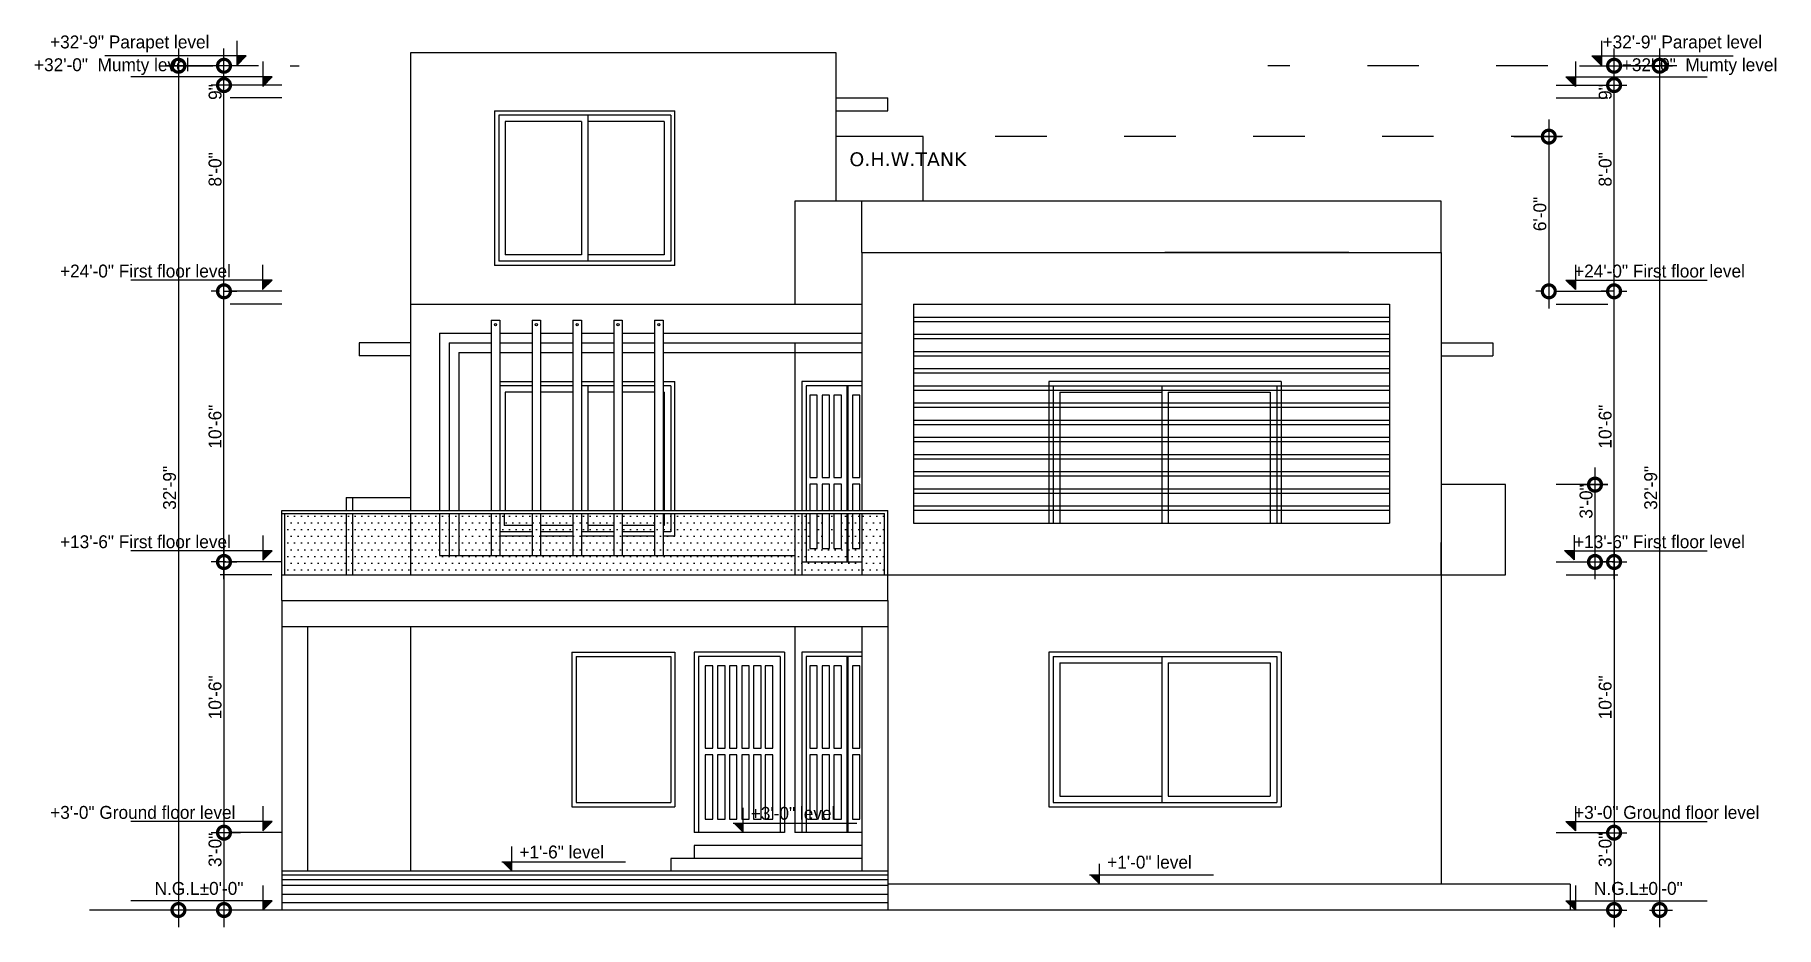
# Model space of a CAD drawing. Header units: inches. Extents: x -36906 to 35154, y -44700 to 686.
# Drawn here: x -20826 to -20016, y -22350 to -21934 of the extents above; entities that cross this region are included whole.
import ezdxf
from ezdxf.enums import TextEntityAlignment as Align

# ---------------------------------------------------------------- set-up
doc = ezdxf.new("R2010")
doc.units = ezdxf.units.IN
doc.header["$LTSCALE"] = 2
doc.header["$MEASUREMENT"] = 0
doc.header["$PDMODE"] = 2
doc.linetypes.add('ACAD_ISO03W100', pattern=[30, 12, -18])
doc.layers.add('stair', color=141, linetype='Continuous')
doc.styles.add('dim-1', font='stylu.ttf')
doc.styles.add('dimtex', font='stylu.ttf')
doc.styles.add('SANSSERIF', font='sanss___.ttf', dxfattribs={"height": 7})
doc.dimstyles.new('G8', dxfattribs={"dimscale": 8, "dimtxt": 1, "dimasz": 1.75, "dimexe": 1, "dimexo": 0.25, "dimgap": 0.125, "dimtad": 1, "dimdec": 3, "dimzin": 3, "dimdsep": 46, "dimlunit": 4, "dimtxsty": 'dimtex', "dimblk": 'DOTSMALL', "dimcen": 0.09375, "dimdle": 1, "dimclrd": 256, "dimclre": 256, "dimclrt": 6, "dimadec": 0, "dimazin": 1, "dimtfac": 1, "dimtdec": 3, "dimtofl": 0, "dimtmove": 1, "dimatfit": 3, "dimldrblk": 'DOTSMALL', "dimfxl": 0, "dimtolj": 1, "dimtzin": 1, "dimlwd": -1, "dimlwe": -1, "dimarcsym": 0})
pattern_1 = [(0, (-132644.067, -36255.0425), (1.5625, 3.125), [0, -3.125])]

msp = doc.modelspace()

# ---------------------------------------------------------------- texts
at = {"linetype": 'ByBlock', "style": 'dim-1'}
for s, p in [('+32\'-9" Parapet level', (-20818.822, -21940.4276)), ('+32\'-9" Parapet level', (-20096.4126, -21940.4276)), ('+32\'-0"  Mumty level', (-20826.2893, -21951.0341)), ('+32\'-0"  Mumty level', (-20087.4826, -21951.0341)), ('+24\'-0" First floor level', (-20814.1845, -22047.0693)), ('+24\'-0" First floor level', (-20109.6811, -22047.0693)), ('+13\'-6" First floor level', (-20814.1845, -22173.0693)), ('+13\'-6" First floor level', (-20109.6811, -22173.0693)), ('+3\'-0" Ground floor level', (-20818.7701, -22299.0693)), ('+3\'-0" Ground floor level', (-20109.6811, -22299.0693))]:
    msp.add_text(s, height=6, dxfattribs=at).set_placement(p)
for p in [(-20749.4931, -22334.4488), (-20079.7825, -22334.4488)]:
    msp.add_text('N.G.L%%P0\'-0"', height=6, dxfattribs=at).set_placement(p, align=Align.CENTER)
for s, insert, char_height, attachment_point, style in [('{\\fVerdana|b0|i0|c0|p34;\\H0.7143x;  O.H.W.TANK}', (-20422.4303, -21988.8159), 9, 2, 'SANSSERIF'), ('+3\'-0" level', (-20492.7889, -22293.4899), 6, 1, 'dim-1'), ('+1\'-6" level', (-20600.4136, -22311.4899), 6, 1, 'dim-1'), ('+1\'-0" level', (-20326.9292, -22316.2361), 6, 1, 'dim-1')]:
    msp.add_mtext(s, dxfattribs=dict(insert=insert, char_height=char_height, attachment_point=attachment_point, style=style))

# ---------------------------------------------------------------- blocks, each defined once
blk = doc.blocks.new('_DotSmall')
at = {"color": 0, "linetype": 'ByBlock', "const_width": 0.5}
blk.add_lwpolyline([(-0.0625, 0, 1), (0.0625, 0, 1)], format="xyb", close=True, dxfattribs=at)
blk = doc.blocks.new('*D188')
for p, q in [((-20091.06, -22171.51), (-20091.06, -22313.51)), ((-20091.94, -22179.51), (-20085.06, -22179.51)), ((-20094.94, -22305.51), (-20085.06, -22305.51))]:
    blk.add_line(p, q)
at = {"layer": 'Defpoints', "color": 0}
for p in [(-20097.94, -22179.51), (-20100.94, -22305.51), (-20091.06, -22305.51)]:
    blk.add_point(p, dxfattribs=at)
at = {"xscale": 12, "yscale": 12, "zscale": 12}
for p, rotation in [((-20091.06, -22179.51), 90), ((-20091.06, -22305.51), 270)]:
    blk.add_blockref('_DotSmall', p, dxfattribs=dict(at, rotation=rotation))
at = {"color": 7, "insert": (-20095.19, -22242.51), "char_height": 6, "attachment_point": 5, "rotation": 90, "style": 'dimtex'}
blk.add_mtext('\\A1;10\'-6"', dxfattribs=at)
blk = doc.blocks.new('*D189')
for p, q in [((-20091.06, -22297.51), (-20091.06, -22349.51)), ((-20098.75, -22305.51), (-20085.06, -22305.51)), ((-20093.08, -22341.51), (-20085.06, -22341.51))]:
    blk.add_line(p, q)
at = {"layer": 'Defpoints', "color": 0}
for p in [(-20104.75, -22305.51), (-20099.08, -22341.51), (-20091.06, -22341.51)]:
    blk.add_point(p, dxfattribs=at)
at = {"xscale": 12, "yscale": 12, "zscale": 12}
for p, rotation in [((-20091.06, -22305.51), 90), ((-20091.06, -22341.51), 270)]:
    blk.add_blockref('_DotSmall', p, dxfattribs=dict(at, rotation=rotation))
at = {"color": 7, "insert": (-20095.19, -22313.51), "char_height": 6, "attachment_point": 5, "rotation": 90, "style": 'dimtex'}
blk.add_mtext('\\A1;3\'-0"', dxfattribs=at)
blk = doc.blocks.new('*D190')
for p, q in [((-20091.06, -22187.51), (-20091.06, -22045.51)), ((-20091.06, -22053.51), (-20097.06, -22053.51)), ((-20091.06, -22179.51), (-20097.06, -22179.51))]:
    blk.add_line(p, q)
at = {"layer": 'Defpoints', "color": 0}
for p in [(-20091.06, -22053.51), (-20085.06, -22053.51), (-20085.06, -22179.51)]:
    blk.add_point(p, dxfattribs=at)
at = {"xscale": 12, "yscale": 12, "zscale": 12}
for p, rotation in [((-20091.06, -22053.51), 90), ((-20091.06, -22179.51), 270)]:
    blk.add_blockref('_DotSmall', p, dxfattribs=dict(at, rotation=rotation))
at = {"color": 7, "insert": (-20095.19, -22116.51), "char_height": 6, "attachment_point": 5, "rotation": 90, "style": 'dimtex'}
blk.add_mtext('\\A1;10\'-6"', dxfattribs=at)
blk = doc.blocks.new('*D191')
for p, q in [((-20069.87, -21940.51), (-20069.87, -22349.51)), ((-20090.09, -21948.51), (-20063.87, -21948.51)), ((-20074.59, -22341.51), (-20063.87, -22341.51))]:
    blk.add_line(p, q)
at = {"layer": 'Defpoints', "color": 0}
for p in [(-20096.09, -21948.51), (-20080.59, -22341.51), (-20069.87, -22341.51)]:
    blk.add_point(p, dxfattribs=at)
at = {"xscale": 12, "yscale": 12, "zscale": 12}
for p, rotation in [((-20069.87, -21948.51), 90), ((-20069.87, -22341.51), 270)]:
    blk.add_blockref('_DotSmall', p, dxfattribs=dict(at, rotation=rotation))
at = {"color": 7, "insert": (-20073.98, -22145.01), "char_height": 6, "attachment_point": 5, "rotation": 90, "style": 'dimtex'}
blk.add_mtext('\\A1;32\'-9"', dxfattribs=at)
blk = doc.blocks.new('*D192')
for p, q in [((-20091.06, -22061.51), (-20091.06, -21949.51)), ((-20100.56, -21957.51), (-20085.06, -21957.51)), ((-20088.9, -22053.51), (-20085.06, -22053.51))]:
    blk.add_line(p, q)
at = {"layer": 'Defpoints', "color": 0}
for p in [(-20106.56, -21957.51), (-20091.06, -21957.51), (-20094.9, -22053.51)]:
    blk.add_point(p, dxfattribs=at)
at = {"xscale": 12, "yscale": 12, "zscale": 12}
for p, rotation in [((-20091.06, -21957.51), 90), ((-20091.06, -22053.51), 270)]:
    blk.add_blockref('_DotSmall', p, dxfattribs=dict(at, rotation=rotation))
at = {"color": 7, "insert": (-20095.18, -21996.77), "char_height": 6, "attachment_point": 5, "rotation": 90, "style": 'dimtex'}
blk.add_mtext('\\A1;8\'-0"', dxfattribs=at)
blk = doc.blocks.new('*D193')
for p, q in [((-20091.06, -21965.51), (-20091.06, -21940.51)), ((-20107.12, -21948.51), (-20085.06, -21948.51)), ((-20087.81, -21957.51), (-20085.06, -21957.51))]:
    blk.add_line(p, q)
at = {"layer": 'Defpoints', "color": 0}
for p in [(-20113.12, -21948.51), (-20091.06, -21948.51), (-20093.81, -21957.51)]:
    blk.add_point(p, dxfattribs=at)
at = {"xscale": 12, "yscale": 12, "zscale": 12}
for p, rotation in [((-20091.06, -21948.51), 90), ((-20091.06, -21957.51), 270)]:
    blk.add_blockref('_DotSmall', p, dxfattribs=dict(at, rotation=rotation))
at = {"color": 7, "insert": (-20095.16, -21960.76), "char_height": 6, "attachment_point": 5, "rotation": 90, "style": 'dimtex'}
blk.add_mtext('\\A1;9"', dxfattribs=at)
blk = doc.blocks.new('*U29')
at = {"layer": 'stair', "color": 6, "linetype": 'Continuous'}
for p, q in [((-270.69, -4148.52), (-266.28, -4148.52)), ((-266.28, -4152.96), (-270.69, -4148.52)), ((-266.28, -4148.52), (-266.28, -4152.96))]:
    blk.add_line(p, q, dxfattribs=at)
blk.add_solid([(-270.69, -4148.52), (-270.69, -4148.52), (-266.28, -4148.52)], dxfattribs=at)
at = {"layer": 'stair', "color": 6, "linetype": 'Continuous', "extrusion": (0, 0, -1)}
blk.add_solid([(270.69, -4148.52), (266.28, -4148.52), (266.28, -4152.96)], dxfattribs=at)
blk = doc.blocks.new('*D194')
for p, q in [((-20737.88, -22171.51), (-20737.88, -22313.51)), ((-20737, -22179.51), (-20743.88, -22179.51)), ((-20734, -22305.51), (-20743.88, -22305.51))]:
    blk.add_line(p, q)
at = {"layer": 'Defpoints', "color": 0}
for p in [(-20731, -22179.51), (-20737.88, -22305.51), (-20728, -22305.51)]:
    blk.add_point(p, dxfattribs=at)
at = {"xscale": 12, "yscale": 12, "zscale": 12}
for p, rotation in [((-20737.88, -22179.51), 90), ((-20737.88, -22305.51), 270)]:
    blk.add_blockref('_DotSmall', p, dxfattribs=dict(at, rotation=rotation))
at = {"color": 7, "insert": (-20742.02, -22242.51), "char_height": 6, "attachment_point": 5, "rotation": 90, "style": 'dimtex'}
blk.add_mtext('\\A1;10\'-6"', dxfattribs=at)
blk = doc.blocks.new('*D195')
for p, q in [((-20737.88, -22297.51), (-20737.88, -22349.51)), ((-20730.2, -22305.51), (-20743.88, -22305.51)), ((-20735.87, -22341.51), (-20743.88, -22341.51))]:
    blk.add_line(p, q)
at = {"layer": 'Defpoints', "color": 0}
for p in [(-20724.2, -22305.51), (-20737.88, -22341.51), (-20729.87, -22341.51)]:
    blk.add_point(p, dxfattribs=at)
at = {"xscale": 12, "yscale": 12, "zscale": 12}
for p, rotation in [((-20737.88, -22305.51), 90), ((-20737.88, -22341.51), 270)]:
    blk.add_blockref('_DotSmall', p, dxfattribs=dict(at, rotation=rotation))
at = {"color": 7, "insert": (-20742.01, -22313.51), "char_height": 6, "attachment_point": 5, "rotation": 90, "style": 'dimtex'}
blk.add_mtext('\\A1;3\'-0"', dxfattribs=at)
blk = doc.blocks.new('*D196')
for p, q in [((-20737.88, -22187.51), (-20737.88, -22045.51)), ((-20737.88, -22053.51), (-20731.88, -22053.51)), ((-20737.88, -22179.51), (-20731.88, -22179.51))]:
    blk.add_line(p, q)
at = {"layer": 'Defpoints', "color": 0}
for p in [(-20743.88, -22053.51), (-20737.88, -22053.51), (-20743.88, -22179.51)]:
    blk.add_point(p, dxfattribs=at)
at = {"xscale": 12, "yscale": 12, "zscale": 12}
for p, rotation in [((-20737.88, -22053.51), 90), ((-20737.88, -22179.51), 270)]:
    blk.add_blockref('_DotSmall', p, dxfattribs=dict(at, rotation=rotation))
at = {"color": 7, "insert": (-20742.02, -22116.51), "char_height": 6, "attachment_point": 5, "rotation": 90, "style": 'dimtex'}
blk.add_mtext('\\A1;10\'-6"', dxfattribs=at)
blk = doc.blocks.new('*D197')
for p, q in [((-20759.07, -21940.51), (-20759.07, -22349.51)), ((-20738.85, -21948.51), (-20765.07, -21948.51)), ((-20754.35, -22341.51), (-20765.07, -22341.51))]:
    blk.add_line(p, q)
at = {"layer": 'Defpoints', "color": 0}
for p in [(-20732.85, -21948.51), (-20759.07, -22341.51), (-20748.35, -22341.51)]:
    blk.add_point(p, dxfattribs=at)
at = {"xscale": 12, "yscale": 12, "zscale": 12}
for p, rotation in [((-20759.07, -21948.51), 90), ((-20759.07, -22341.51), 270)]:
    blk.add_blockref('_DotSmall', p, dxfattribs=dict(at, rotation=rotation))
at = {"color": 7, "insert": (-20763.18, -22145.01), "char_height": 6, "attachment_point": 5, "rotation": 90, "style": 'dimtex'}
blk.add_mtext('\\A1;32\'-9"', dxfattribs=at)
blk = doc.blocks.new('*D198')
for p, q in [((-20737.88, -22061.51), (-20737.88, -21949.51)), ((-20728.39, -21957.51), (-20743.88, -21957.51)), ((-20740.04, -22053.51), (-20743.88, -22053.51))]:
    blk.add_line(p, q)
at = {"layer": 'Defpoints', "color": 0}
for p in [(-20737.88, -21957.51), (-20722.39, -21957.51), (-20734.04, -22053.51)]:
    blk.add_point(p, dxfattribs=at)
at = {"xscale": 12, "yscale": 12, "zscale": 12}
for p, rotation in [((-20737.88, -21957.51), 90), ((-20737.88, -22053.51), 270)]:
    blk.add_blockref('_DotSmall', p, dxfattribs=dict(at, rotation=rotation))
at = {"color": 7, "insert": (-20742.01, -21996.77), "char_height": 6, "attachment_point": 5, "rotation": 90, "style": 'dimtex'}
blk.add_mtext('\\A1;8\'-0"', dxfattribs=at)
blk = doc.blocks.new('*D199')
for p, q in [((-20737.88, -21965.51), (-20737.88, -21940.51)), ((-20721.82, -21948.51), (-20743.88, -21948.51)), ((-20741.13, -21957.51), (-20743.88, -21957.51))]:
    blk.add_line(p, q)
at = {"layer": 'Defpoints', "color": 0}
for p in [(-20737.88, -21948.51), (-20715.82, -21948.51), (-20735.13, -21957.51)]:
    blk.add_point(p, dxfattribs=at)
at = {"xscale": 12, "yscale": 12, "zscale": 12}
for p, rotation in [((-20737.88, -21948.51), 90), ((-20737.88, -21957.51), 270)]:
    blk.add_blockref('_DotSmall', p, dxfattribs=dict(at, rotation=rotation))
at = {"color": 7, "insert": (-20741.98, -21960.76), "char_height": 6, "attachment_point": 5, "rotation": 90, "style": 'dimtex'}
blk.add_mtext('\\A1;9"', dxfattribs=at)
blk = doc.blocks.new('*D218')
for p, q in [((-20099.94, -22135.51), (-20099.94, -22187.51)), ((-20106.09, -22143.51), (-20093.94, -22143.51)), ((-20100.22, -22179.51), (-20093.94, -22179.51))]:
    blk.add_line(p, q)
at = {"layer": 'Defpoints', "color": 0}
for p in [(-20112.09, -22143.51), (-20106.22, -22179.51), (-20099.94, -22179.51)]:
    blk.add_point(p, dxfattribs=at)
at = {"xscale": 12, "yscale": 12, "zscale": 12}
for p, rotation in [((-20099.94, -22143.51), 90), ((-20099.94, -22179.51), 270)]:
    blk.add_blockref('_DotSmall', p, dxfattribs=dict(at, rotation=rotation))
at = {"color": 7, "insert": (-20104.07, -22151.34), "char_height": 6, "attachment_point": 5, "rotation": 90, "style": 'dimtex'}
blk.add_mtext('\\A1;3\'-0"', dxfattribs=at)
blk = doc.blocks.new('*D219')
for p, q in [((-20121.43, -21973.51), (-20121.43, -22061.51)), ((-20137.67, -21981.51), (-20115.43, -21981.51)), ((-20124.01, -22053.51), (-20127.43, -22053.51))]:
    blk.add_line(p, q)
at = {"layer": 'Defpoints', "color": 0}
for p in [(-20143.67, -21981.51), (-20121.43, -22053.51), (-20118.01, -22053.51)]:
    blk.add_point(p, dxfattribs=at)
at = {"xscale": 12, "yscale": 12, "zscale": 12}
for p, rotation in [((-20121.43, -21981.51), 90), ((-20121.43, -22053.51), 270)]:
    blk.add_blockref('_DotSmall', p, dxfattribs=dict(at, rotation=rotation))
at = {"color": 7, "insert": (-20125.57, -22017.51), "char_height": 6, "attachment_point": 5, "rotation": 90, "style": 'dimtex'}
blk.add_mtext('\\A1;6\'-0"', dxfattribs=at)

# ---------------------------------------------------------------- dimensions: what is measured, and where the dimension line sits
for base, p1, p2, picture, middle in [((-20759.071, -22341.5058), (-20732.8509, -21948.5058), (-20748.3472, -22341.5058), '*D197', (-20763.1787, -22145.0058)), ((-20069.8707, -22341.5058), (-20096.0908, -21948.5058), (-20080.5945, -22341.5058), '*D191', (-20073.9783, -22145.0058)), ((-20121.4314, -22053.5058), (-20143.6723, -21981.5058), (-20118.0064, -22053.5058), '*D219', (-20125.5654, -22017.5058)), ((-20737.883, -22053.5058), (-20743.883, -22179.5058), (-20743.883, -22053.5058), '*D196', (-20742.017, -22116.5058)), ((-20091.0587, -22053.5058), (-20085.0587, -22179.5058), (-20085.0587, -22053.5058), '*D190', (-20095.1926, -22116.5058)), ((-20737.883, -22305.5058), (-20731.0046, -22179.5058), (-20728.0046, -22305.5058), '*D194', (-20742.017, -22242.5058)), ((-20091.0587, -22305.5058), (-20097.9371, -22179.5058), (-20100.9371, -22305.5058), '*D188', (-20095.1926, -22242.5058))]:
    dim = msp.add_linear_dim(base=base, p1=p1, p2=p2, angle=90, dimstyle='G8', override={"dimtxt": 0.75, "dimasz": 1.5, "dimexe": 0.75, "dimexo": 0.75, "dimclrt": 7})
    dim.commit()
    dim.dimension.update_dxf_attribs({"geometry": picture, "text_midpoint": middle})
for base, p1, p2, picture, middle in [((-20737.883, -21948.5058), (-20735.1349, -21957.5058), (-20715.8188, -21948.5058), '*D199', (-20737.883, -21960.7641)), ((-20091.0587, -21948.5058), (-20093.8068, -21957.5058), (-20113.1229, -21948.5058), '*D193', (-20091.0587, -21960.7641)), ((-20737.883, -21957.5058), (-20734.0367, -22053.5058), (-20722.3867, -21957.5058), '*D198', (-20737.883, -21996.7713)), ((-20091.0587, -21957.5058), (-20094.905, -22053.5058), (-20106.555, -21957.5058), '*D192', (-20091.0587, -21996.7713)), ((-20099.942, -22179.5058), (-20112.0941, -22143.5058), (-20106.2236, -22179.5058), '*D218', (-20099.942, -22151.3417)), ((-20737.883, -22341.5058), (-20724.1954, -22305.5058), (-20729.8666, -22341.5058), '*D195', (-20737.883, -22313.5058)), ((-20091.0587, -22341.5058), (-20104.7463, -22305.5058), (-20099.0751, -22341.5058), '*D189', (-20091.0587, -22313.5058))]:
    dim = msp.add_linear_dim(base=base, p1=p1, p2=p2, angle=90, dimstyle='G8', override={"dimtxt": 0.75, "dimasz": 1.5, "dimexe": 0.75, "dimexo": 0.75, "dimclrt": 7})
    dim.commit()
    dim.dimension.update_dxf_attribs({"geometry": picture, "text_midpoint": middle, "dimtype": 160})

# ---------------------------------------------------------------- hatches: boundary and pattern name
at = {"ltscale": 10}
h = msp.add_hatch(dxfattribs=at)
h.set_pattern_fill('DOTS', color=256, scale=50, style=0)
h.set_pattern_definition(pattern_1)
h.paths.add_polyline_path([(-20709.5273, -22157.0058), (-20709.5273, -22185.5058), (-20681.0273, -22185.5058), (-20681.0273, -22157.0058)])
h.paths.add_polyline_path([(-20678.0273, -22185.5058), (-20651.0273, -22185.5058), (-20651.0273, -22157.0058), (-20678.0273, -22157.0058)])
h.paths.add_polyline_path([(-20678.0273, -22157.0058), (-20681.0273, -22157.0058), (-20681.0273, -22185.5058), (-20678.0273, -22185.5058)])
h.paths.add_polyline_path([(-20637.5273, -22157.0058), (-20651.0273, -22157.0058), (-20651.0273, -22185.5058), (-20472.244, -22185.5058), (-20472.244, -22176.5058), (-20637.5273, -22176.5058)])
h.paths.add_polyline_path([(-20633.0273, -22157.0058), (-20637.5273, -22157.0058), (-20637.5273, -22176.5058), (-20633.0273, -22176.5058)])
h.paths.add_polyline_path([(-20628.5273, -22157.0058), (-20633.0273, -22157.0058), (-20633.0273, -22176.5058), (-20628.5273, -22176.5058)])
h.paths.add_polyline_path([(-20613.5273, -22157.0058), (-20628.5273, -22157.0058), (-20628.5273, -22176.5058), (-20613.5273, -22176.5058)], flags=17)
h.paths.add_polyline_path([(-20613.5273, -22176.5058), (-20609.5273, -22176.5058), (-20609.5273, -22157.0058), (-20613.5273, -22157.0058)], flags=16)
h.paths.add_polyline_path([(-20609.5273, -22167.5058), (-20609.5273, -22176.5058), (-20594.5273, -22176.5058), (-20594.5273, -22167.5058)], flags=17)
h.paths.add_polyline_path([(-20594.5273, -22167.5058), (-20594.5273, -22165.5058), (-20609.5273, -22165.5058), (-20609.5273, -22167.5058)], flags=17)
h.paths.add_polyline_path([(-20594.5273, -22165.5058), (-20594.5273, -22162.5058), (-20607.5273, -22162.5058), (-20607.5273, -22157.0058), (-20609.5273, -22157.0058), (-20609.5273, -22165.5058)], flags=17)
h.paths.add_polyline_path([(-20594.5273, -22162.5058), (-20594.5273, -22157.0058), (-20607.5273, -22157.0058), (-20607.5273, -22162.5058)], flags=16)
h.paths.add_polyline_path([(-20590.5273, -22157.0058), (-20594.5273, -22157.0058), (-20594.5273, -22176.5058), (-20590.5273, -22176.5058)], flags=17)
h.paths.add_polyline_path([(-20590.5273, -22167.5058), (-20590.5273, -22176.5058), (-20575.5273, -22176.5058), (-20575.5273, -22167.5058)], flags=17)
h.paths.add_polyline_path([(-20575.5273, -22167.5058), (-20575.5273, -22165.5058), (-20590.5273, -22165.5058), (-20590.5273, -22167.5058)], flags=17)
h.paths.add_polyline_path([(-20575.5273, -22165.5058), (-20575.5273, -22162.5058), (-20590.5273, -22162.5058), (-20590.5273, -22165.5058)], flags=17)
h.paths.add_polyline_path([(-20575.5273, -22162.5058), (-20575.5273, -22157.0058), (-20590.5273, -22157.0058), (-20590.5273, -22162.5058)], flags=17)
h.paths.add_polyline_path([(-20571.5273, -22157.0058), (-20575.5273, -22157.0058), (-20575.5273, -22176.5058), (-20571.5273, -22176.5058)], flags=17)
h.paths.add_polyline_path([(-20569.0273, -22157.0058), (-20571.5273, -22157.0058), (-20571.5273, -22165.5058), (-20569.0273, -22165.5058)], flags=17)
h.paths.add_polyline_path([(-20556.5273, -22162.5058), (-20556.5273, -22157.0058), (-20569.0273, -22157.0058), (-20569.0273, -22162.5058)], flags=17)
h.paths.add_polyline_path([(-20556.5273, -22165.5058), (-20556.5273, -22162.5058), (-20569.0273, -22162.5058), (-20569.0273, -22165.5058)], flags=16)
h.paths.add_polyline_path([(-20556.5273, -22167.5058), (-20556.5273, -22165.5058), (-20571.5273, -22165.5058), (-20571.5273, -22167.5058)], flags=17)
h.paths.add_polyline_path([(-20571.5273, -22167.5058), (-20571.5273, -22176.5058), (-20556.5273, -22176.5058), (-20556.5273, -22167.5058)], flags=17)
h.paths.add_polyline_path([(-20556.5273, -22176.5058), (-20552.5273, -22176.5058), (-20552.5273, -22157.0058), (-20556.5273, -22157.0058)], flags=16)
h.paths.add_polyline_path([(-20537.5273, -22162.5058), (-20537.5273, -22157.0058), (-20552.5273, -22157.0058), (-20552.5273, -22162.5058)])
h.paths.add_polyline_path([(-20537.5273, -22165.5058), (-20537.5273, -22162.5058), (-20552.5273, -22162.5058), (-20552.5273, -22165.5058)], flags=17)
h.paths.add_polyline_path([(-20537.5273, -22167.5058), (-20537.5273, -22165.5058), (-20552.5273, -22165.5058), (-20552.5273, -22167.5058)], flags=17)
h.paths.add_polyline_path([(-20552.5273, -22167.5058), (-20552.5273, -22176.5058), (-20537.5273, -22176.5058), (-20537.5273, -22167.5058)], flags=17)
h.paths.add_polyline_path([(-20537.5273, -22176.5058), (-20533.5273, -22176.5058), (-20533.5273, -22157.0058), (-20537.5273, -22157.0058)], flags=16)
h.paths.add_polyline_path([(-20530.5273, -22157.0058), (-20533.5273, -22157.0058), (-20533.5273, -22165.5058), (-20530.5273, -22165.5058)])
h.paths.add_polyline_path([(-20530.5273, -22165.5058), (-20533.5273, -22165.5058), (-20533.5273, -22167.5058), (-20528.5273, -22167.5058), (-20528.5273, -22157.0058), (-20530.5273, -22157.0058)], flags=17)
h = msp.add_hatch(dxfattribs=at)
h.set_pattern_fill('DOTS', color=256, scale=50, style=0)
h.set_pattern_definition(pattern_1)
h.paths.add_polyline_path([(-20528.5273, -22157.0058), (-20528.5273, -22167.5058), (-20533.5273, -22167.5058), (-20533.5273, -22176.5058), (-20472.244, -22176.5058), (-20472.244, -22157.0058)])
h.paths.add_polyline_path([(-20469.0621, -22157.0058), (-20472.244, -22157.0058), (-20472.244, -22185.5058), (-20469.0621, -22185.5058), (-20469.0621, -22179.5058)])
h.paths.add_polyline_path([(-20467.0621, -22157.0058), (-20469.0621, -22157.0058), (-20469.0621, -22179.5058), (-20467.0621, -22179.5058)])
h.paths.add_polyline_path([(-20469.0621, -22179.5058), (-20469.0621, -22185.5058), (-20441.0273, -22185.5058), (-20441.0273, -22179.5058)])
h.paths.add_polyline_path([(-20448.0989, -22179.5058), (-20448.0989, -22157.0058), (-20450.5877, -22157.0058), (-20450.5877, -22173.1923), (-20454.0773, -22173.1923), (-20454.0773, -22157.0058), (-20456.0555, -22157.0058), (-20456.0555, -22173.1923), (-20459.5451, -22173.1923), (-20459.5451, -22157.0058), (-20461.8334, -22157.0058), (-20461.8334, -22173.1923), (-20465.3229, -22173.1923), (-20465.3229, -22157.0058), (-20467.0621, -22157.0058), (-20467.0621, -22179.5058)])
h.paths.add_polyline_path([(-20445.5025, -22173.1923), (-20442.013, -22173.1923), (-20442.013, -22157.0058), (-20445.5025, -22157.0058)])
h.paths.add_polyline_path([(-20447.5989, -22157.0058), (-20448.0989, -22157.0058), (-20448.0989, -22179.5058), (-20447.5989, -22179.5058)])
h = msp.add_hatch(dxfattribs=at)
h.set_pattern_fill('DOTS', color=256, scale=50, style=0)
h.set_pattern_definition(pattern_1)
h.paths.add_polyline_path([(-20445.5025, -22173.1923), (-20445.5025, -22157.0058), (-20447.5989, -22157.0058), (-20447.5989, -22179.5058), (-20441.0273, -22179.5058), (-20441.0273, -22157.0058), (-20442.013, -22157.0058), (-20442.013, -22173.1923)])
h = msp.add_hatch(dxfattribs=at)
h.set_pattern_fill('DOTS', color=256, scale=50, style=0)
h.set_pattern_definition([(0, (-135745.099, -36255.0425), (1.5625, 3.125), [0, -3.125])])
h.paths.add_polyline_path([(-20430.5273, -22157.0058), (-20441.0273, -22157.0058), (-20441.0273, -22185.5058), (-20430.5273, -22185.5058)])
for points in [[(-20496.5276, -22301.0648), (-20500.9377, -22301.0648), (-20496.5276, -22305.5058)], [(-20604.1523, -22319.0648), (-20608.5624, -22319.0648), (-20604.1523, -22323.5058)], [(-20330.6679, -22325.0648), (-20335.078, -22325.0648), (-20330.6679, -22329.5058)]]:
    msp.add_hatch(color=6).paths.add_polyline_path(points)

# ---------------------------------------------------------------- linework, layer by layer
at = {"color": 6}
for p, q in [((-20731.9543, -21936.8404), (-20731.9543, -21948.3893)), ((-20096.9874, -21936.8404), (-20096.9874, -21948.3893)), ((-20727.5442, -21943.9483), (-20793.2711, -21943.9483)), ((-20719.8738, -21946.5595), (-20719.8738, -21958.1084)), ((-20109.0679, -21946.5595), (-20109.0679, -21958.1084)), ((-20101.3975, -21943.9483), (-20035.6706, -21943.9483)), ((-20715.4637, -21953.6674), (-20781.1905, -21953.6674)), ((-20113.478, -21953.6674), (-20047.7512, -21953.6674)), ((-20719.9165, -22041.1457), (-20719.9165, -22052.6947)), ((-20109.0679, -22041.1457), (-20109.0679, -22052.6947)), ((-20715.4637, -22048.2537), (-20781.1905, -22048.2537)), ((-20113.478, -22048.2537), (-20047.7512, -22048.2537)), ((-20719.8738, -22167.1457), (-20719.8738, -22178.6947)), ((-20109.6811, -22167.0032), (-20109.6811, -22178.5522)), ((-20715.4637, -22174.2537), (-20781.1905, -22174.2537)), ((-20113.478, -22174.2537), (-20047.7512, -22174.2537)), ((-20719.8738, -22293.1457), (-20719.8738, -22304.6947)), ((-20496.5276, -22293.9568), (-20496.5276, -22305.5058)), ((-20109.0679, -22293.1457), (-20109.0679, -22304.6947)), ((-20715.4637, -22300.2537), (-20781.1905, -22300.2537)), ((-20500.9377, -22301.0648), (-20443.3543, -22301.0648)), ((-20113.478, -22300.2537), (-20047.7512, -22300.2537)), ((-20604.1523, -22311.9568), (-20604.1523, -22323.5058)), ((-20608.5624, -22319.0648), (-20550.9789, -22319.0648)), ((-20330.6679, -22320.004), (-20330.6679, -22329.5058)), ((-20719.8738, -22330.0993), (-20719.8738, -22341.6482)), ((-20335.078, -22325.0648), (-20277.4945, -22325.0648)), ((-20109.0679, -22330.0993), (-20109.0679, -22341.6482)), ((-20715.4637, -22337.2072), (-20781.1905, -22337.2072)), ((-20113.478, -22337.2072), (-20047.7512, -22337.2072))]:
    msp.add_line(p, q, dxfattribs=at)
at = {"linetype": 'ACAD_ISO03W100'}
for p, q in [((-20767.071, -21948.5058), (-20702.8764, -21948.5058)), ((-20061.8707, -21948.5058), (-20252.149, -21948.5058)), ((-20710.9353, -21957.5058), (-20758.4951, -21957.5058)), ((-20118.0064, -21957.5058), (-20070.4467, -21957.5058)), ((-20710.9353, -21963.5058), (-20758.4951, -21963.5058)), ((-20118.0064, -21963.5058), (-20070.4467, -21963.5058)), ((-20115.0219, -21981.5058), (-20394.0473, -21981.5058)), ((-20710.9353, -22053.5058), (-20758.4951, -22053.5058)), ((-20118.0064, -22053.5058), (-20070.4467, -22053.5058)), ((-20710.9353, -22059.5058), (-20758.4951, -22059.5058)), ((-20118.0064, -22059.5058), (-20070.4467, -22059.5058)), ((-20093.942, -22143.5058), (-20135.3122, -22143.5058)), ((-20710.9353, -22179.5058), (-20758.4951, -22179.5058)), ((-20118.0064, -22179.5058), (-20070.4467, -22179.5058)), ((-20715.6184, -22185.5058), (-20758.4951, -22185.5058)), ((-20113.3233, -22185.5058), (-20070.4467, -22185.5058)), ((-20710.9353, -22305.5058), (-20758.4951, -22305.5058)), ((-20118.0064, -22305.5058), (-20070.4467, -22305.5058))]:
    msp.add_line(p, q, dxfattribs=at)
at = {"ltscale": 2.1}
for p, q in [((-20453.0273, -21942.5058), (-20651.0273, -21942.5058)), ((-20651.0273, -21942.5058), (-20651.0273, -22059.5058)), ((-20453.0273, -22011.5058), (-20453.0273, -21942.5058)), ((-20453.0273, -21963.5058), (-20429.0273, -21963.5058)), ((-20429.0273, -21969.5058), (-20429.0273, -21963.5058)), ((-20612.0273, -21969.5058), (-20612.0273, -22041.5058)), ((-20612.0273, -21969.5058), (-20528.0273, -21969.5058)), ((-20530.0273, -21971.5058), (-20610.0273, -21971.5058)), ((-20610.0273, -21971.5058), (-20610.0273, -22039.5058)), ((-20568.5273, -21971.5058), (-20568.5273, -22039.5058)), ((-20530.0273, -21971.5058), (-20530.0273, -22039.5058)), ((-20528.0273, -22041.5058), (-20528.0273, -21969.5058)), ((-20453.0273, -21969.5058), (-20429.0273, -21969.5058)), ((-20571.5273, -21974.5058), (-20607.0273, -21974.5058)), ((-20607.0273, -21974.5058), (-20607.0273, -22036.5058)), ((-20571.5273, -21974.5058), (-20571.5273, -22036.5058)), ((-20533.0273, -21974.5058), (-20568.5273, -21974.5058)), ((-20533.0273, -21974.5058), (-20533.0273, -22036.5058)), ((-20412.5273, -21981.5058), (-20453.0273, -21981.5058)), ((-20412.5273, -22011.5058), (-20412.5273, -21981.5058)), ((-20472.244, -22011.5058), (-20472.244, -22059.5058)), ((-20441.0273, -22011.5058), (-20472.244, -22011.5058)), ((-20171.5273, -22011.5058), (-20441.0273, -22011.5058)), ((-20441.0273, -22035.5058), (-20441.0273, -22011.5058)), ((-20171.5273, -22035.5058), (-20171.5273, -22011.5058)), ((-20571.5273, -22036.5058), (-20607.0273, -22036.5058)), ((-20533.0273, -22036.5058), (-20568.5273, -22036.5058)), ((-20441.0273, -22035.5058), (-20441.0273, -22155.5058)), ((-20441.0273, -22035.5058), (-20171.5273, -22035.5058)), ((-20214.5273, -22035.5058), (-20300.0273, -22035.5058)), ((-20171.5273, -22035.5058), (-20171.5273, -22168.5058)), ((-20171.5273, -22035.5058), (-20171.5273, -22185.5058)), ((-20528.0273, -22041.5058), (-20612.0273, -22041.5058)), ((-20530.0273, -22039.5058), (-20610.0273, -22039.5058)), ((-20417.0273, -22059.5058), (-20417.0273, -22161.5058)), ((-20417.0273, -22059.5058), (-20195.5273, -22059.5058)), ((-20195.5273, -22059.5058), (-20195.5273, -22161.5058)), ((-20613.5273, -22067.0058), (-20613.5273, -22155.5058)), ((-20613.5273, -22067.0058), (-20609.5273, -22067.0058)), ((-20609.5273, -22067.0058), (-20609.5273, -22155.5058)), ((-20594.5273, -22067.0058), (-20594.5273, -22155.5058)), ((-20594.5273, -22067.0058), (-20590.5273, -22067.0058)), ((-20590.5273, -22067.0058), (-20590.5273, -22155.5058)), ((-20575.5273, -22067.0058), (-20575.5273, -22155.5058)), ((-20575.5273, -22067.0058), (-20571.5273, -22067.0058)), ((-20571.5273, -22067.0058), (-20571.5273, -22155.5058)), ((-20556.5273, -22067.0058), (-20556.5273, -22155.5058)), ((-20556.5273, -22067.0058), (-20552.5273, -22067.0058)), ((-20552.5273, -22067.0058), (-20552.5273, -22155.5058)), ((-20537.5273, -22067.0058), (-20537.5273, -22155.5058)), ((-20537.5273, -22067.0058), (-20533.5273, -22067.0058)), ((-20533.5273, -22067.0058), (-20533.5273, -22155.5058)), ((-20417.0273, -22065.497), (-20195.5273, -22065.497)), ((-20417.0273, -22067.497), (-20195.5273, -22067.497)), ((-20675.0273, -22077.5058), (-20675.0273, -22083.5058)), ((-20651.0273, -22077.5058), (-20675.0273, -22077.5058)), ((-20637.5273, -22073.0058), (-20637.5273, -22155.5058)), ((-20633.0273, -22077.5058), (-20633.0273, -22155.5058)), ((-20472.244, -22077.5058), (-20472.244, -22155.5058)), ((-20417.0273, -22073.4881), (-20195.5273, -22073.4881)), ((-20417.0273, -22075.4881), (-20195.5273, -22075.4881)), ((-20171.5273, -22077.5058), (-20147.5273, -22077.5058)), ((-20147.5273, -22077.5058), (-20147.5273, -22083.5058)), ((-20651.0273, -22083.5058), (-20675.0273, -22083.5058)), ((-20628.5273, -22082.0058), (-20628.5273, -22155.5058)), ((-20417.0273, -22081.4793), (-20195.5273, -22081.4793)), ((-20417.0273, -22083.4793), (-20195.5273, -22083.4793)), ((-20171.5273, -22083.5058), (-20147.5273, -22083.5058)), ((-20609.5273, -22095.5058), (-20594.5273, -22095.5058)), ((-20590.5273, -22095.5058), (-20575.5273, -22095.5058)), ((-20571.5273, -22095.5058), (-20556.5273, -22095.5058)), ((-20552.5273, -22095.5058), (-20537.5273, -22095.5058)), ((-20533.5273, -22095.5058), (-20528.0273, -22095.5058)), ((-20528.0273, -22155.5058), (-20528.0273, -22095.5058)), ((-20441.0273, -22095.5058), (-20469.0621, -22095.5058)), ((-20469.0621, -22095.5058), (-20469.0621, -22155.5058)), ((-20417.0273, -22089.4704), (-20195.5273, -22089.4704)), ((-20417.0273, -22091.4704), (-20195.5273, -22091.4704)), ((-20354.0273, -22095.5058), (-20354.0273, -22161.5058)), ((-20246.0273, -22095.5058), (-20354.0273, -22095.5058)), ((-20246.0273, -22095.5058), (-20246.0273, -22161.5058)), ((-20594.5273, -22097.5058), (-20609.5273, -22097.5058)), ((-20594.5273, -22100.5058), (-20607.0273, -22100.5058)), ((-20607.0273, -22100.5058), (-20607.0273, -22155.5058)), ((-20575.5273, -22097.5058), (-20590.5273, -22097.5058)), ((-20575.5273, -22100.5058), (-20590.5273, -22100.5058)), ((-20556.5273, -22097.5058), (-20571.5273, -22097.5058)), ((-20568.5273, -22097.5058), (-20568.5273, -22155.5058)), ((-20556.5273, -22100.5058), (-20568.5273, -22100.5058)), ((-20537.5273, -22097.5058), (-20552.5273, -22097.5058)), ((-20537.5273, -22100.5058), (-20552.5273, -22100.5058)), ((-20530.0273, -22097.5058), (-20533.5273, -22097.5058)), ((-20533.0273, -22100.5058), (-20533.5273, -22100.5058)), ((-20533.0273, -22100.5058), (-20533.0273, -22155.5058)), ((-20530.0273, -22097.5058), (-20530.0273, -22155.5058)), ((-20441.0273, -22097.5058), (-20467.0621, -22097.5058)), ((-20467.0621, -22097.5058), (-20467.0621, -22155.5058)), ((-20448.0989, -22097.5058), (-20448.0989, -22155.5058)), ((-20447.5989, -22097.5058), (-20447.5989, -22155.5058)), ((-20417.0273, -22097.4616), (-20195.5273, -22097.4616)), ((-20417.0273, -22099.4616), (-20195.5273, -22099.4616)), ((-20352.0273, -22097.5058), (-20248.0273, -22097.5058)), ((-20352.0273, -22097.5058), (-20352.0273, -22161.5058)), ((-20349.0273, -22100.5058), (-20301.5273, -22100.5058)), ((-20349.0273, -22100.5058), (-20349.0273, -22161.5058)), ((-20301.5273, -22097.5058), (-20301.5273, -22161.5058)), ((-20298.5273, -22100.5058), (-20251.0273, -22100.5058)), ((-20298.5273, -22100.5058), (-20298.5273, -22161.5058)), ((-20251.0273, -22100.5058), (-20251.0273, -22161.5058)), ((-20248.0273, -22097.5058), (-20248.0273, -22161.5058)), ((-20417.0273, -22105.4527), (-20195.5273, -22105.4527)), ((-20417.0273, -22107.4527), (-20195.5273, -22107.4527)), ((-20417.0273, -22113.4439), (-20195.5273, -22113.4439)), ((-20417.0273, -22115.4439), (-20195.5273, -22115.4439)), ((-20417.0273, -22121.435), (-20195.5273, -22121.435)), ((-20417.0273, -22123.435), (-20195.5273, -22123.435)), ((-20417.0273, -22129.4261), (-20195.5273, -22129.4261)), ((-20417.0273, -22131.4261), (-20195.5273, -22131.4261)), ((-20417.0273, -22137.4173), (-20195.5273, -22137.4173)), ((-20417.0273, -22139.4173), (-20195.5273, -22139.4173)), ((-20141.5273, -22143.5058), (-20171.5273, -22143.5058)), ((-20141.5273, -22185.5058), (-20141.5273, -22143.5058)), ((-20681.0273, -22149.5058), (-20681.0273, -22155.5058)), ((-20681.0273, -22149.5058), (-20678.0273, -22149.5058)), ((-20678.0273, -22149.5058), (-20678.0273, -22155.5058)), ((-20678.0273, -22149.5058), (-20651.0273, -22149.5058)), ((-20417.0273, -22145.4084), (-20195.5273, -22145.4084)), ((-20417.0273, -22147.4084), (-20195.5273, -22147.4084)), ((-20711.0273, -22155.5058), (-20429.0273, -22155.5058)), ((-20711.0273, -22185.5058), (-20711.0273, -22155.5058)), ((-20711.0273, -22157.0058), (-20430.5273, -22157.0058)), ((-20709.5273, -22185.5058), (-20709.5273, -22157.0058)), ((-20681.0273, -22157.0058), (-20681.0273, -22185.5058)), ((-20678.0273, -22157.0058), (-20678.0273, -22185.5058)), ((-20637.5273, -22157.0058), (-20637.5273, -22176.5058)), ((-20633.0273, -22157.0058), (-20633.0273, -22176.5058)), ((-20628.5273, -22157.0058), (-20628.5273, -22176.5058)), ((-20613.5273, -22157.0058), (-20613.5273, -22176.5058)), ((-20609.5273, -22157.0058), (-20609.5273, -22176.5058)), ((-20607.5273, -22157.0058), (-20607.5273, -22162.5058)), ((-20594.5273, -22157.0058), (-20594.5273, -22176.5058)), ((-20590.5273, -22157.0058), (-20590.5273, -22176.5058)), ((-20575.5273, -22157.0058), (-20575.5273, -22176.5058)), ((-20571.5273, -22157.0058), (-20571.5273, -22176.5058)), ((-20568.5273, -22157.0058), (-20568.5273, -22165.5058)), ((-20556.5273, -22157.0058), (-20556.5273, -22176.5058)), ((-20552.5273, -22157.0058), (-20552.5273, -22176.5058)), ((-20537.5273, -22157.0058), (-20537.5273, -22176.5058)), ((-20533.5273, -22157.0058), (-20533.5273, -22176.5058)), ((-20533.0273, -22157.0058), (-20533.0273, -22162.5058)), ((-20533.0273, -22157.0058), (-20533.0273, -22162.5058)), ((-20530.0273, -22157.0058), (-20530.0273, -22165.5058)), ((-20528.0273, -22167.5058), (-20528.0273, -22157.0058)), ((-20472.244, -22157.0058), (-20472.244, -22185.5058)), ((-20469.0621, -22157.0058), (-20469.0621, -22179.5058)), ((-20467.0621, -22157.0058), (-20467.0621, -22179.5058)), ((-20448.0989, -22157.0058), (-20448.0989, -22179.5058)), ((-20447.5989, -22157.0058), (-20447.5989, -22179.5058)), ((-20441.0273, -22157.0058), (-20441.0273, -22185.5058)), ((-20430.5273, -22185.5058), (-20430.5273, -22157.0058)), ((-20429.0273, -22185.5058), (-20429.0273, -22155.5058)), ((-20417.0273, -22153.3996), (-20195.5273, -22153.3996)), ((-20417.0273, -22155.3996), (-20195.5273, -22155.3996)), ((-20594.5273, -22165.5058), (-20609.5273, -22165.5058)), ((-20594.5273, -22167.5058), (-20609.5273, -22167.5058)), ((-20594.5273, -22162.5058), (-20607.5273, -22162.5058)), ((-20575.5273, -22162.5058), (-20590.5273, -22162.5058)), ((-20575.5273, -22165.5058), (-20590.5273, -22165.5058)), ((-20575.5273, -22167.5058), (-20590.5273, -22167.5058)), ((-20556.5273, -22165.5058), (-20571.5273, -22165.5058)), ((-20556.5273, -22167.5058), (-20571.5273, -22167.5058)), ((-20556.5273, -22162.5058), (-20568.5273, -22162.5058)), ((-20537.5273, -22162.5058), (-20552.5273, -22162.5058)), ((-20537.5273, -22165.5058), (-20552.5273, -22165.5058)), ((-20537.5273, -22167.5058), (-20552.5273, -22167.5058)), ((-20533.0273, -22162.5058), (-20533.5273, -22162.5058)), ((-20530.0273, -22165.5058), (-20533.5273, -22165.5058)), ((-20528.0273, -22167.5058), (-20533.5273, -22167.5058)), ((-20417.0273, -22161.5058), (-20195.5273, -22161.5058)), ((-20637.5273, -22176.5058), (-20472.244, -22176.5058)), ((-20171.5273, -22185.5058), (-20171.5273, -22170.5058)), ((-20469.0621, -22179.5058), (-20441.0273, -22179.5058)), ((-20469.0621, -22179.5058), (-20469.0621, -22185.5058)), ((-20711.0273, -22185.5058), (-20429.0273, -22185.5058)), ((-20711.0273, -22197.5058), (-20711.0273, -22185.5058)), ((-20441.0273, -22185.5058), (-20171.5273, -22185.5058)), ((-20429.0273, -22197.5058), (-20429.0273, -22185.5058)), ((-20171.5273, -22185.5058), (-20171.5273, -22329.5058)), ((-20171.5273, -22185.5058), (-20141.5273, -22185.5058)), ((-20711.0273, -22197.5058), (-20429.0273, -22197.5058)), ((-20711.0273, -22197.5058), (-20711.0273, -22209.5058)), ((-20429.0273, -22197.5058), (-20429.0273, -22341.5058)), ((-20711.0273, -22209.5058), (-20711.0273, -22341.5058)), ((-20711.0273, -22209.5058), (-20429.0273, -22209.5058)), ((-20699.0273, -22209.5058), (-20699.0273, -22323.5058)), ((-20651.0273, -22209.5058), (-20651.0273, -22323.5058)), ((-20472.244, -22209.5058), (-20472.244, -22305.5058)), ((-20441.0273, -22209.5058), (-20441.0273, -22323.5058)), ((-20576.0273, -22221.5058), (-20528.0273, -22221.5058)), ((-20576.0273, -22221.5058), (-20576.0273, -22293.5058)), ((-20574.0273, -22223.5058), (-20530.0273, -22223.5058)), ((-20574.0273, -22223.5058), (-20574.0273, -22291.5058)), ((-20530.0273, -22223.5058), (-20530.0273, -22291.5058)), ((-20528.0273, -22221.5058), (-20528.0273, -22293.5058)), ((-20477.0273, -22221.5058), (-20519.0273, -22221.5058)), ((-20519.0273, -22221.5058), (-20519.0273, -22305.5058)), ((-20479.0273, -22223.5058), (-20517.0273, -22223.5058)), ((-20517.0273, -22223.5058), (-20517.0273, -22305.5058)), ((-20479.0273, -22223.5058), (-20479.0273, -22305.5058)), ((-20477.0273, -22221.5058), (-20477.0273, -22305.5058)), ((-20441.0273, -22221.5058), (-20469.0621, -22221.5058)), ((-20469.0621, -22221.5058), (-20469.0621, -22305.5058)), ((-20441.0273, -22223.5058), (-20467.0621, -22223.5058)), ((-20467.0621, -22223.5058), (-20467.0621, -22305.5058)), ((-20448.0989, -22223.5058), (-20448.0989, -22305.5058)), ((-20447.5989, -22223.5058), (-20447.5989, -22305.5058)), ((-20429.0273, -22221.5058), (-20429.0273, -22305.5058)), ((-20354.0273, -22221.5058), (-20354.0273, -22293.5058)), ((-20246.0273, -22221.5058), (-20354.0273, -22221.5058)), ((-20352.0273, -22223.5058), (-20248.0273, -22223.5058)), ((-20352.0273, -22223.5058), (-20352.0273, -22291.5058)), ((-20301.5273, -22223.5058), (-20301.5273, -22291.5058)), ((-20248.0273, -22223.5058), (-20248.0273, -22291.5058)), ((-20246.0273, -22221.5058), (-20246.0273, -22293.5058)), ((-20349.0273, -22226.5058), (-20301.5273, -22226.5058)), ((-20349.0273, -22226.5058), (-20349.0273, -22288.5058)), ((-20298.5273, -22226.5058), (-20251.0273, -22226.5058)), ((-20298.5273, -22226.5058), (-20298.5273, -22288.5058)), ((-20251.0273, -22226.5058), (-20251.0273, -22288.5058)), ((-20349.0273, -22288.5058), (-20301.5273, -22288.5058)), ((-20298.5273, -22288.5058), (-20251.0273, -22288.5058)), ((-20576.0273, -22293.5058), (-20528.0273, -22293.5058)), ((-20574.0273, -22291.5058), (-20530.0273, -22291.5058)), ((-20354.0273, -22293.5058), (-20246.0273, -22293.5058)), ((-20352.0273, -22291.5058), (-20248.0273, -22291.5058)), ((-20477.0273, -22305.5058), (-20519.0273, -22305.5058)), ((-20441.0273, -22305.5058), (-20472.244, -22305.5058)), ((-20441.0273, -22311.5058), (-20519.0273, -22311.5058)), ((-20519.0273, -22311.5058), (-20519.0273, -22317.5058)), ((-20441.0273, -22317.5058), (-20530.0273, -22317.5058)), ((-20530.0273, -22317.5058), (-20530.0273, -22323.5058)), ((-20429.0273, -22323.5058), (-20711.0273, -22323.5058)), ((-20429.0273, -22325.3225), (-20711.0273, -22325.3225)), ((-20429.0273, -22327.5025), (-20711.0273, -22327.5025)), ((-20429.0273, -22330.0455), (-20711.0273, -22330.0455)), ((-20111.5273, -22329.5058), (-20429.0273, -22329.5058)), ((-20111.5273, -22329.5058), (-20111.5273, -22341.5058)), ((-20429.0273, -22334.2189), (-20711.0273, -22334.2189)), ((-20429.0273, -22338.2153), (-20711.0273, -22338.2153)), ((-20086.9675, -22341.5058), (-20800.4642, -22341.5058))]:
    msp.add_line(p, q, dxfattribs=at)
at = {"linetype": 'ByBlock'}
for p, q in [((-20651.0273, -22059.5058), (-20651.0273, -22155.5058)), ((-20651.0273, -22059.5058), (-20441.0273, -22059.5058)), ((-20637.5273, -22073.0058), (-20613.5273, -22073.0058)), ((-20633.0273, -22077.5058), (-20613.5273, -22077.5058)), ((-20609.5273, -22073.0058), (-20594.5273, -22073.0058)), ((-20609.5273, -22077.5058), (-20594.5273, -22077.5058)), ((-20590.5273, -22073.0058), (-20575.5273, -22073.0058)), ((-20590.5273, -22077.5058), (-20575.5273, -22077.5058)), ((-20571.5273, -22073.0058), (-20556.5273, -22073.0058)), ((-20571.5273, -22077.5058), (-20556.5273, -22077.5058)), ((-20552.5273, -22073.0058), (-20537.5273, -22073.0058)), ((-20552.5273, -22077.5058), (-20537.5273, -22077.5058)), ((-20533.5273, -22073.0058), (-20441.0273, -22073.0058)), ((-20533.5273, -22077.5058), (-20441.0273, -22077.5058)), ((-20628.5273, -22082.0058), (-20613.5273, -22082.0058)), ((-20609.5273, -22082.0058), (-20594.5273, -22082.0058)), ((-20590.5273, -22082.0058), (-20575.5273, -22082.0058)), ((-20571.5273, -22082.0058), (-20556.5273, -22082.0058)), ((-20552.5273, -22082.0058), (-20537.5273, -22082.0058)), ((-20533.5273, -22082.0058), (-20441.0273, -22082.0058)), ((-20651.0273, -22157.0058), (-20651.0273, -22185.5058))]:
    msp.add_line(p, q, dxfattribs=at)
msp.add_line((-20111.6467, -22178.4098), (-20111.6467, -22178.4098))
msp.add_line((-20111.6467, -22178.4098), (-20111.6467, -22178.4098))
at = {"ltscale": 2.1}
for points in [[(-20461.8334, -22101.7968), (-20465.3229, -22101.7968), (-20465.3229, -22140.1499), (-20461.8334, -22140.1499)], [(-20456.0555, -22101.7968), (-20459.5451, -22101.7968), (-20459.5451, -22140.1499), (-20456.0555, -22140.1499)], [(-20450.5877, -22101.7968), (-20454.0773, -22101.7968), (-20454.0773, -22140.1499), (-20450.5877, -22140.1499)], [(-20442.013, -22101.7968), (-20445.5025, -22101.7968), (-20445.5025, -22140.1499), (-20442.013, -22140.1499)], [(-20510.4864, -22227.7968), (-20513.976, -22227.7968), (-20513.976, -22266.1499), (-20510.4864, -22266.1499)], [(-20504.7086, -22227.7968), (-20508.1981, -22227.7968), (-20508.1981, -22266.1499), (-20504.7086, -22266.1499)], [(-20499.2408, -22227.7968), (-20502.7303, -22227.7968), (-20502.7303, -22266.1499), (-20499.2408, -22266.1499)], [(-20493.4629, -22227.7968), (-20496.9525, -22227.7968), (-20496.9525, -22266.1499), (-20493.4629, -22266.1499)], [(-20487.9951, -22227.7968), (-20491.4847, -22227.7968), (-20491.4847, -22266.1499), (-20487.9951, -22266.1499)], [(-20482.5273, -22227.7968), (-20486.0169, -22227.7968), (-20486.0169, -22266.1499), (-20482.5273, -22266.1499)], [(-20461.8334, -22227.7968), (-20465.3229, -22227.7968), (-20465.3229, -22266.1499), (-20461.8334, -22266.1499)], [(-20456.0555, -22227.7968), (-20459.5451, -22227.7968), (-20459.5451, -22266.1499), (-20456.0555, -22266.1499)], [(-20450.5877, -22227.7968), (-20454.0773, -22227.7968), (-20454.0773, -22266.1499), (-20450.5877, -22266.1499)], [(-20442.013, -22227.7968), (-20445.5025, -22227.7968), (-20445.5025, -22266.1499), (-20442.013, -22266.1499)], [(-20510.4864, -22269.2064), (-20513.976, -22269.2064), (-20513.976, -22299.1923), (-20510.4864, -22299.1923)], [(-20504.7086, -22269.2064), (-20508.1981, -22269.2064), (-20508.1981, -22299.1923), (-20504.7086, -22299.1923)], [(-20499.2408, -22269.2064), (-20502.7303, -22269.2064), (-20502.7303, -22299.1923), (-20499.2408, -22299.1923)], [(-20493.4629, -22269.2064), (-20496.9525, -22269.2064), (-20496.9525, -22299.1923), (-20493.4629, -22299.1923)], [(-20487.9951, -22269.2064), (-20491.4847, -22269.2064), (-20491.4847, -22299.1923), (-20487.9951, -22299.1923)], [(-20482.5273, -22269.2064), (-20486.0169, -22269.2064), (-20486.0169, -22299.1923), (-20482.5273, -22299.1923)], [(-20461.8334, -22269.2064), (-20465.3229, -22269.2064), (-20465.3229, -22299.1923), (-20461.8334, -22299.1923)], [(-20456.0555, -22269.2064), (-20459.5451, -22269.2064), (-20459.5451, -22299.1923), (-20456.0555, -22299.1923)], [(-20450.5877, -22269.2064), (-20454.0773, -22269.2064), (-20454.0773, -22299.1923), (-20450.5877, -22299.1923)], [(-20442.013, -22269.2064), (-20445.5025, -22269.2064), (-20445.5025, -22299.1923), (-20442.013, -22299.1923)]]:
    msp.add_lwpolyline(points, close=True, dxfattribs=at)
for points in [[(-20461.8334, -22155.5058), (-20461.8334, -22143.2064), (-20465.3229, -22143.2064), (-20465.3229, -22155.5058)], [(-20456.0555, -22155.5058), (-20456.0555, -22143.2064), (-20459.5451, -22143.2064), (-20459.5451, -22155.5058)], [(-20450.5877, -22155.5058), (-20450.5877, -22143.2064), (-20454.0773, -22143.2064), (-20454.0773, -22155.5058)], [(-20442.013, -22155.5058), (-20442.013, -22143.2064), (-20445.5025, -22143.2064), (-20445.5025, -22155.5058)], [(-20465.3229, -22157.0058), (-20465.3229, -22173.1923), (-20461.8334, -22173.1923), (-20461.8334, -22157.0058)], [(-20459.5451, -22157.0058), (-20459.5451, -22173.1923), (-20456.0555, -22173.1923), (-20456.0555, -22157.0058)], [(-20454.0773, -22157.0058), (-20454.0773, -22173.1923), (-20450.5877, -22173.1923), (-20450.5877, -22157.0058)], [(-20445.5025, -22157.0058), (-20445.5025, -22173.1923), (-20442.013, -22173.1923), (-20442.013, -22157.0058)]]:
    msp.add_lwpolyline(points, dxfattribs=at)
for centre in [(-20611.5273, -22069.0058), (-20592.5273, -22069.0058), (-20573.5273, -22069.0058), (-20554.5273, -22069.0058), (-20535.5273, -22069.0058)]:
    msp.add_circle(centre, 0.525, dxfattribs=at)

# ---------------------------------------------------------------- block references
at = {"color": 6, "linetype": 'Continuous', "xscale": -1}
for p in [(-20998.2369, -17795.4331), (-20986.1563, -17805.1522), (-20986.199, -17899.7384), (-20986.1563, -18025.7384), (-20986.1563, -18151.7384), (-20986.1563, -18188.692)]:
    msp.add_blockref('*U29', p, dxfattribs=at)
at = {"color": 6, "linetype": 'Continuous'}
for p in [(-19830.7049, -17795.4331), (-19842.7854, -17805.1522), (-19842.7854, -17899.7384), (-19843.3986, -18025.5959), (-19843.3986, -18025.5959), (-19842.7854, -18151.7384), (-19842.7854, -18188.692)]:
    msp.add_blockref('*U29', p, dxfattribs=at)

msp.set_redraw_order([(e.dxf.handle, doc.entitydb.next_handle()) for e in msp.query("TEXT MTEXT ATTDEF DIMENSION ARC_DIMENSION")])  # texts and dimensions are drawn at this point

doc.saveas('drawing.dxf')
